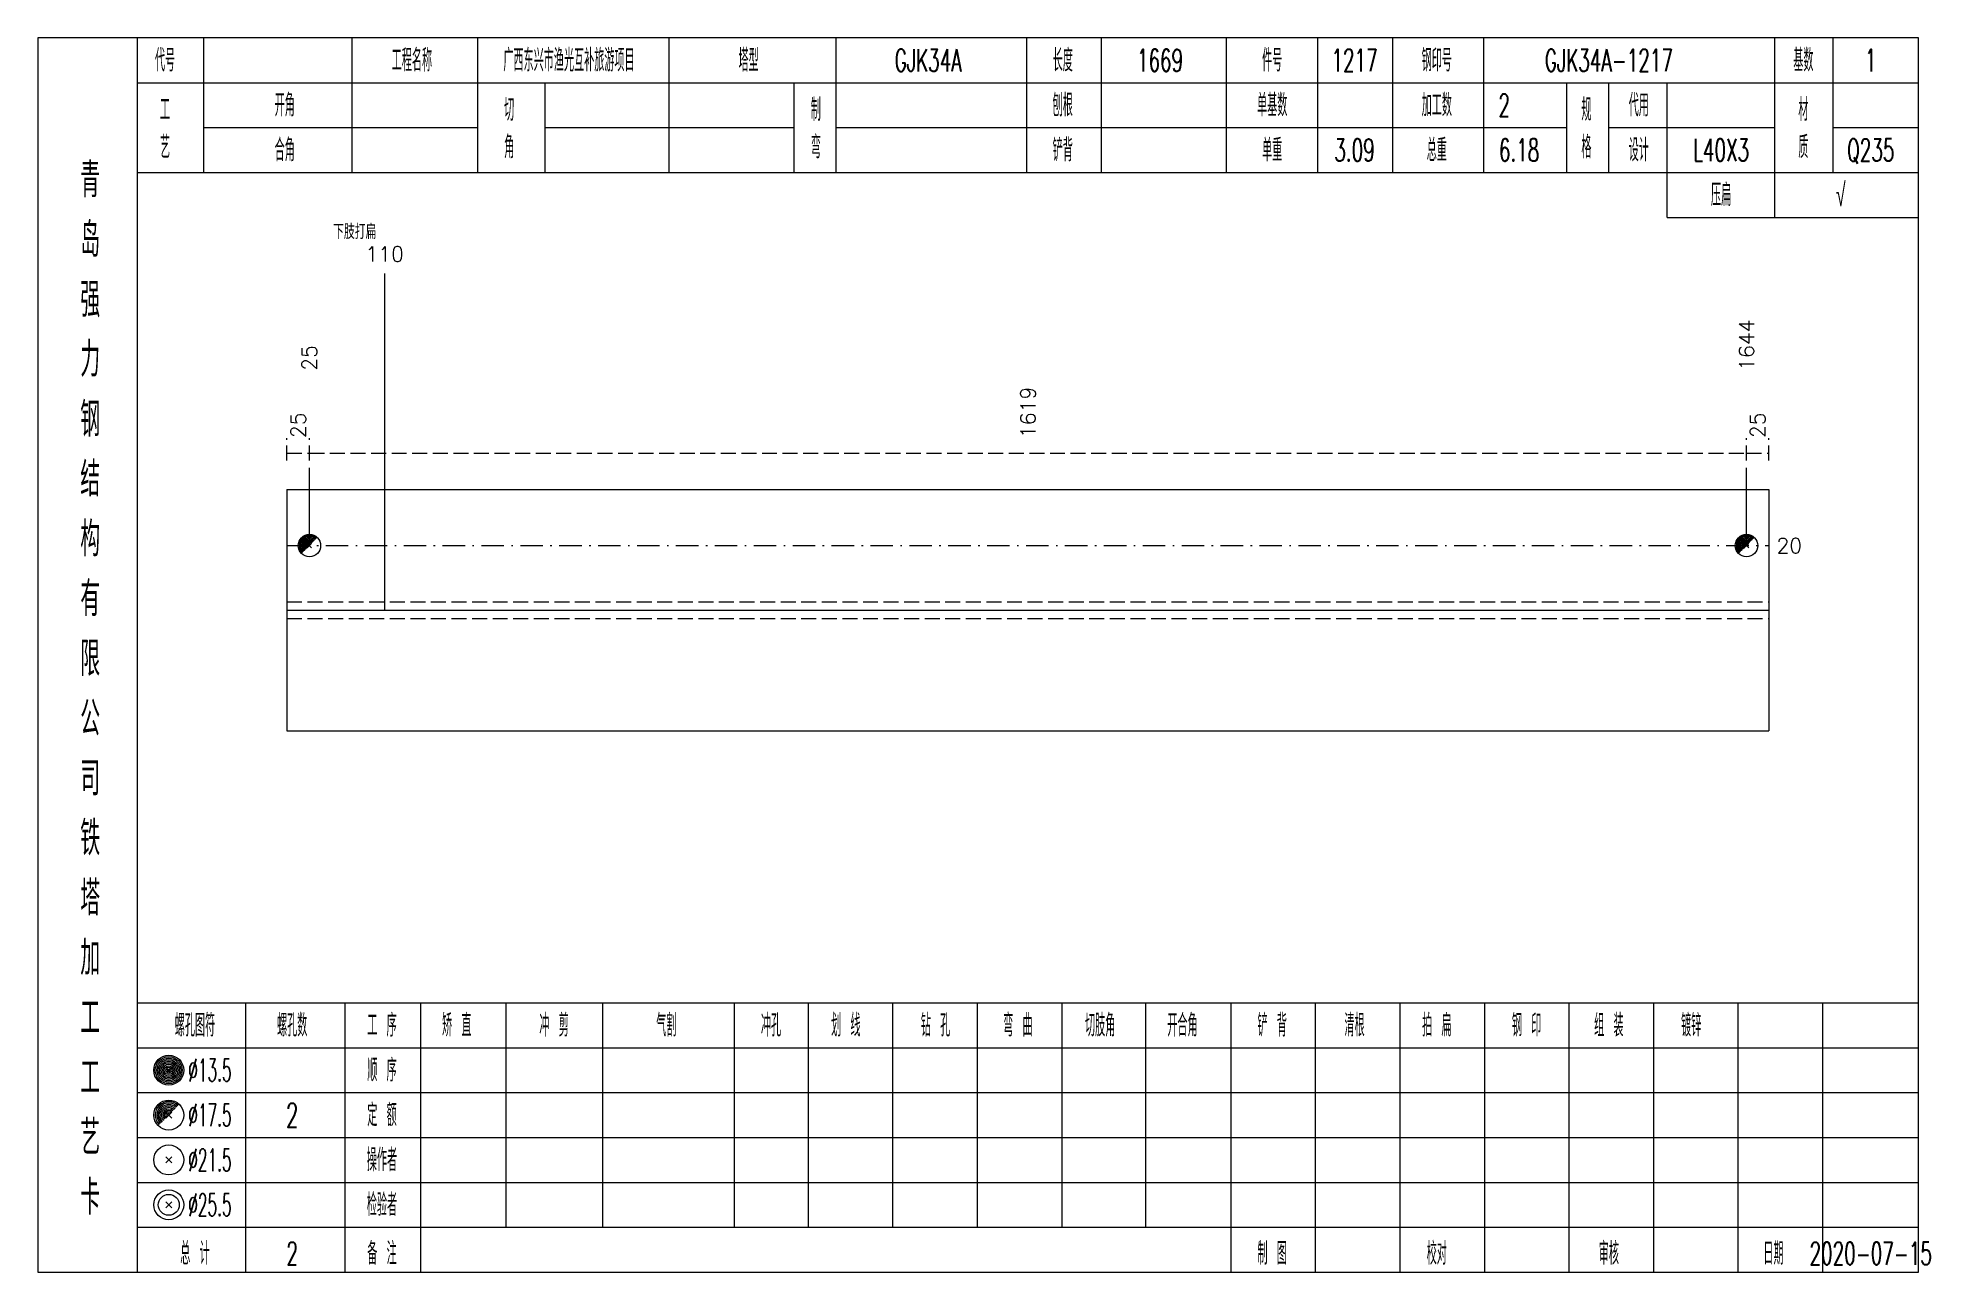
# Model space of a CAD drawing. Extents: x 0 to 2606, y -377 to 6479.
# Drawn here: x 2352.6 to 2605.5, y 1225 to 1390 of the extents above; entities that cross this region are included whole.
import ezdxf
from ezdxf.enums import TextEntityAlignment as Align

# ---------------------------------------------------------------- set-up
doc = ezdxf.new("R2010")
doc.units = 0
doc.header["$MEASUREMENT"] = 0
doc.linetypes.add('一点画线', pattern=[5.2, 3, -1, 0.2, -1])
doc.linetypes.add('虚线', pattern=[2.75, 2, -0.75])
doc.layers.get('0').update_dxf_attribs({"linetype": 'CONTINUOUS', "lineweight": 25})
for name, color, linetype, lineweight in [('1', 7, 'CONTINUOUS', 25), ('2', 7, 'CONTINUOUS', 25), ('4', 7, 'CONTINUOUS', 25)]:
    doc.layers.add(name, color=color, linetype=linetype, lineweight=lineweight)
doc.styles.get("Standard").update_dxf_attribs({"font": 'simplex.shx', "width": 0.7, "height": 3, "bigfont": 'gbhzfs.shx'})

msp = doc.modelspace()

# ---------------------------------------------------------------- texts
at = {"color": 7, "linetype": 'Continuous', "lineweight": 13}
for s, p in [('1644', (2581, 1345.5)), ('25', (2388.9, 1345.5))]:
    msp.add_text(s, height=2, rotation=90, dxfattribs=at).set_placement(p, align=Align.MIDDLE_LEFT)
at = {"color": 8, "linetype": 'Continuous', "lineweight": 9}
for s, p in [('1619', (2484.95, 1336.5)), ('25', (2387.4, 1336.5)), ('25', (2582.5, 1336.5))]:
    msp.add_text(s, height=2, rotation=90, dxfattribs=at).set_placement(p, align=Align.MIDDLE_LEFT)
at = {"color": 7, "linetype": 'Continuous', "lineweight": 13}
msp.add_text('20', height=2, dxfattribs=at).set_placement((2585, 1322.12), align=Align.MIDDLE_LEFT)
at = {"layer": '2', "color": 7, "linetype": 'Continuous', "lineweight": 13}
for s, p in [('下肢打扁', (2394.96, 1362.5)), ('110', (2398.96, 1359.5))]:
    msp.add_text(s, height=2, dxfattribs=at).set_placement(p, align=Align.BOTTOM_CENTER)
at = {"layer": '4', "color": 1, "linetype": 'Continuous', "lineweight": 13}
for s, height, width, p in [('代号', 3, 0.6, (2369.6, 1387)), ('工程名称', 3, 0.6, (2402.6, 1387)), ('广西东兴市渔光互补旅游项目', 3, 0.6, (2423.6, 1387)), ('塔型', 3, 0.6, (2447.6, 1387)), ('长度', 3, 0.6, (2489.6, 1387)), ('件号', 3, 0.6, (2517.6, 1387)), ('钢印号', 3, 0.6, (2539.6, 1387)), ('基数', 3, 0.6, (2588.6, 1387)), ('GJK34A', 3, 0.6, (2471.6, 1387)), ('1669', 3, 0.6, (2502.6, 1387)), ('1217', 3, 0.6, (2528.6, 1387)), ('GJK34A-1217', 3, 0.6, (2562.6, 1387)), ('1', 3, 0.6, (2597.6, 1387)), ('工', 3, 0.6, (2369.6, 1380.4)), ('开角', 3, 0.6, (2385.6, 1381)), ('切', 3, 0.6, (2415.6, 1380.4)), ('制', 3, 0.6, (2456.6, 1380.4)), ('刨根', 3, 0.6, (2489.6, 1381)), ('单基数', 3, 0.6, (2517.6, 1381)), ('加工数', 3, 0.6, (2539.6, 1381)), ('2', 3, 0.6, (2548.6, 1381)), ('规', 3, 0.6, (2559.6, 1380.4)), ('代用', 3, 0.6, (2566.6, 1381)), ('材', 3, 0.6, (2588.6, 1380.4)), ('艺', 3, 0.6, (2369.6, 1375.4)), ('合角', 3, 0.6, (2385.6, 1375)), ('角', 3, 0.6, (2415.6, 1375.4)), ('弯', 3, 0.6, (2456.6, 1375.4)), ('铲背', 3, 0.6, (2489.6, 1375)), ('单重', 3, 0.6, (2517.6, 1375)), ('3.09', 3, 0.6, (2528.6, 1375)), ('总重', 3, 0.6, (2539.6, 1375)), ('6.18', 3, 0.6, (2550.6, 1375)), ('格', 3, 0.6, (2559.6, 1375.4)), ('设计', 3, 0.6, (2566.6, 1375)), ('L40X3', 3, 0.6, (2577.6, 1375)), ('质', 3, 0.6, (2588.6, 1375.4)), ('Q235', 3, 0.6, (2597.6, 1375)), ('青', 4.6, 0.8, (2359.6, 1371)), ('压扁', 3, 0.6, (2577.6, 1369)), ('√', 3, 0.6, (2593.6, 1369)), ('岛', 4.6, 0.8, (2359.6, 1363)), ('强', 4.6, 0.8, (2359.6, 1355)), ('力', 4.6, 0.8, (2359.6, 1347)), ('钢', 4.6, 0.8, (2359.6, 1339)), ('结', 4.6, 0.8, (2359.6, 1331)), ('构', 4.6, 0.8, (2359.6, 1323)), ('有', 4.6, 0.8, (2359.6, 1315)), ('限', 4.6, 0.8, (2359.6, 1307)), ('公', 4.6, 0.8, (2359.6, 1299)), ('司', 4.6, 0.8, (2359.6, 1291)), ('铁', 4.6, 0.8, (2359.6, 1283)), ('塔', 4.6, 0.8, (2359.6, 1275)), ('加', 4.6, 0.8, (2359.6, 1267)), ('工', 4.6, 0.8, (2359.6, 1259)), ('螺孔图符', 3, 0.6, (2373.6, 1258)), ('螺孔数', 3, 0.6, (2386.6, 1258)), ('工 序', 3, 0.6, (2398.6, 1258)), ('矫 直', 3, 0.6, (2408.6, 1258)), ('冲 剪', 3, 0.6, (2421.6, 1258)), ('气割', 3, 0.6, (2436.6, 1258)), ('冲孔', 3, 0.6, (2450.6, 1258)), ('划 线', 3, 0.6, (2460.6, 1258)), ('钻 孔', 3, 0.6, (2472.6, 1258)), ('弯 曲', 3, 0.6, (2483.6, 1258)), ('切肢角', 3, 0.6, (2494.6, 1258)), ('开合角', 3, 0.6, (2505.6, 1258)), ('铲 背', 3, 0.6, (2517.6, 1258)), ('清根', 3, 0.6, (2528.6, 1258)), ('拍 扁', 3, 0.6, (2539.6, 1258)), ('钢 印', 3, 0.6, (2551.6, 1258)), ('组 装', 3, 0.6, (2562.6, 1258)), ('镀锌', 3, 0.6, (2573.6, 1258)), ('工', 4.6, 0.8, (2359.6, 1251)), ('%%C13.5', 3, 0.5, (2375.6, 1252)), ('顺 序', 3, 0.6, (2398.6, 1252)), ('%%C17.5', 3, 0.5, (2375.6, 1246)), ('2', 3.2, 0.6, (2386.6, 1246)), ('定 额', 3, 0.6, (2398.6, 1246)), ('艺', 4.6, 0.8, (2359.6, 1243)), ('%%C21.5', 3, 0.5, (2375.6, 1240)), ('操作者', 3, 0.6, (2398.6, 1240)), ('卡', 4.6, 0.8, (2359.6, 1235)), ('%%C25.5', 3, 0.5, (2375.6, 1234)), ('检验者', 3, 0.6, (2398.6, 1234)), ('备 注', 3, 0.6, (2398.6, 1227.5)), ('校对', 3, 0.6, (2539.6, 1227.5)), ('审核', 3, 0.6, (2562.6, 1227.5)), ('总 计', 3, 0.6, (2373.6, 1227.5)), ('2', 3, 0.6, (2386.6, 1227.5)), ('制 图', 3, 0.6, (2517.6, 1227.5)), ('日期', 3, 0.6, (2584.6, 1227.5)), ('2020-07-15', 3, 0.6, (2597.6, 1227.5))]:
    msp.add_text(s, height=height, dxfattribs=dict(at, width=width)).set_placement(p, align=Align.MIDDLE_CENTER)

# ---------------------------------------------------------------- linework, layer by layer
at = {"color": 8, "linetype": '虚线', "lineweight": 9}
for p, q in [((2385.9, 1333.5), (2385.9, 1336.5)), ((2388.9, 1333.5), (2388.9, 1336.5)), ((2388.9, 1333.5), (2388.9, 1336.5)), ((2581, 1333.5), (2581, 1336.5)), ((2581, 1333.5), (2581, 1336.5)), ((2584, 1333.5), (2584, 1336.5)), ((2385.9, 1334.5), (2388.9, 1334.5)), ((2388.9, 1334.5), (2581, 1334.5)), ((2581, 1334.5), (2584, 1334.5))]:
    msp.add_line(p, q, dxfattribs=at)
at = {"color": 7, "linetype": 'Continuous', "lineweight": 13}
for p, q in [((2388.9, 1322.12), (2388.9, 1332.5)), ((2581, 1322.12), (2581, 1332.5))]:
    msp.add_line(p, q, dxfattribs=at)
at = {"color": 7, "linetype": 'Continuous', "lineweight": 18}
for p, q in [((2385.9, 1329.62), (2385.9, 1297.38)), ((2385.9, 1329.62), (2584, 1329.62)), ((2584, 1329.62), (2584, 1297.38)), ((2385.9, 1313.5), (2584, 1313.5))]:
    msp.add_line(p, q, dxfattribs=at)
at = {"color": 3, "linetype": '一点画线', "lineweight": 13}
msp.add_line((2385.9, 1322.12), (2584, 1322.12), dxfattribs=at)
at = {"color": 7, "linetype": 'Continuous', "lineweight": 0}
for p, q in [((2388.6, 1321.83), (2389.2, 1322.42)), ((2388.6, 1322.42), (2389.2, 1321.83)), ((2580.7, 1321.83), (2581.3, 1322.42)), ((2580.7, 1322.42), (2581.3, 1321.83))]:
    msp.add_line(p, q, dxfattribs=at)
at = {"color": 1, "linetype": '虚线', "lineweight": 18}
for p, q in [((2385.9, 1314.62), (2584, 1314.62)), ((2385.9, 1312.38), (2584, 1312.38))]:
    msp.add_line(p, q, dxfattribs=at)
at = {"color": 7, "linetype": 'Continuous', "lineweight": 13}
for centre in [(2388.9, 1322.12), (2581, 1322.12)]:
    msp.add_circle(centre, 1.5, dxfattribs=at)
for centre, radius in [((2388.9, 1322.12), 1.35), ((2388.9, 1322.12), 1.2), ((2388.9, 1322.12), 1.05), ((2388.9, 1322.12), 0.9), ((2581, 1322.12), 1.35), ((2581, 1322.12), 1.2), ((2581, 1322.12), 1.05), ((2581, 1322.12), 0.9), ((2388.9, 1322.12), 0.75), ((2388.9, 1322.12), 0.6), ((2388.9, 1322.12), 0.45), ((2388.9, 1322.12), 0.3), ((2388.9, 1322.12), 0.15), ((2581, 1322.12), 0.75), ((2581, 1322.12), 0.6), ((2581, 1322.12), 0.45), ((2581, 1322.12), 0.3), ((2581, 1322.12), 0.15)]:
    msp.add_arc(centre, radius, 45, 225, dxfattribs=at)
at = {"layer": '1', "color": 7, "linetype": 'Continuous', "lineweight": 18}
msp.add_line((2385.9, 1297.38), (2584, 1297.38), dxfattribs=at)
at = {"layer": '2', "color": 7, "linetype": 'Continuous', "lineweight": 13}
msp.add_line((2398.96, 1313.5), (2398.96, 1358.5), dxfattribs=at)
at = {"layer": '4', "color": 1, "linetype": 'Continuous', "lineweight": 18}
for p, q in [((2365.9, 1225), (2365.9, 1390)), ((2374.8, 1372), (2374.8, 1390)), ((2394.6, 1372), (2394.6, 1390)), ((2411.4, 1372), (2411.4, 1390)), ((2437, 1372), (2437, 1390)), ((2459.3, 1372), (2459.3, 1390)), ((2484.8, 1372), (2484.8, 1390)), ((2494.8, 1372), (2494.8, 1390)), ((2511.5, 1372), (2511.5, 1390)), ((2523.7, 1372), (2523.7, 1390)), ((2533.7, 1372), (2533.7, 1390)), ((2545.9, 1372), (2545.9, 1390)), ((2584.8, 1366), (2584.8, 1390)), ((2592.6, 1372), (2592.6, 1390)), ((2365.9, 1384), (2604, 1384)), ((2420.4, 1372), (2420.4, 1384)), ((2453.7, 1372), (2453.7, 1384)), ((2557, 1372), (2557, 1384)), ((2562.6, 1372), (2562.6, 1384)), ((2570.4, 1366), (2570.4, 1384)), ((2374.8, 1378), (2411.4, 1378)), ((2420.4, 1378), (2453.7, 1378)), ((2459.3, 1378), (2557, 1378)), ((2562.6, 1378), (2584.8, 1378)), ((2592.6, 1378), (2604, 1378)), ((2365.9, 1372), (2604, 1372)), ((2570.4, 1366), (2604, 1366)), ((2365.9, 1261), (2604, 1261)), ((2380.4, 1225), (2380.4, 1261)), ((2393.7, 1225), (2393.7, 1261)), ((2403.8, 1225), (2403.8, 1261)), ((2415.2, 1231), (2415.2, 1261)), ((2428.1, 1231), (2428.1, 1261)), ((2445.7, 1231), (2445.7, 1261)), ((2455.6, 1231), (2455.6, 1261)), ((2466.9, 1231), (2466.9, 1261)), ((2478.2, 1231), (2478.2, 1261)), ((2489.5, 1231), (2489.5, 1261)), ((2500.7, 1231), (2500.7, 1261)), ((2512.1, 1231), (2512.1, 1261)), ((2523.4, 1231), (2523.4, 1261)), ((2534.7, 1231), (2534.7, 1261)), ((2546, 1231), (2546, 1261)), ((2557.3, 1231), (2557.3, 1261)), ((2568.6, 1231), (2568.6, 1261)), ((2579.9, 1231), (2579.9, 1261)), ((2591.2, 1231), (2591.2, 1261)), ((2365.9, 1255), (2604, 1255)), ((2365.9, 1249), (2604, 1249)), ((2365.9, 1243), (2604, 1243)), ((2365.9, 1237), (2604, 1237)), ((2365.9, 1231), (2604, 1231)), ((2512.1, 1225), (2512.1, 1231)), ((2523.4, 1225), (2523.4, 1231)), ((2534.7, 1225), (2534.7, 1231)), ((2546, 1225), (2546, 1231)), ((2557.3, 1225), (2557.3, 1231)), ((2568.6, 1225), (2568.6, 1231)), ((2579.9, 1225), (2579.9, 1231)), ((2591.2, 1225), (2591.2, 1231))]:
    msp.add_line(p, q, dxfattribs=at)
at = {"layer": '4', "color": 7, "linetype": 'Continuous', "lineweight": 13}
for p, q in [((2369.9, 1251.8), (2370.3, 1252.2)), ((2370.3, 1251.8), (2369.9, 1252.2)), ((2369.7, 1239.6), (2370.5, 1240.4)), ((2370.5, 1239.6), (2369.7, 1240.4)), ((2369.7, 1233.6), (2370.5, 1234.4)), ((2370.5, 1233.6), (2369.7, 1234.4))]:
    msp.add_line(p, q, dxfattribs=at)
at = {"layer": '4', "color": 7, "linetype": 'Continuous', "lineweight": 0}
for p, q in [((2369.7, 1245.6), (2370.5, 1246.4)), ((2369.7, 1246.4), (2370.5, 1245.6))]:
    msp.add_line(p, q, dxfattribs=at)
at = {"layer": '4', "color": 1, "linetype": 'Continuous', "lineweight": 18}
msp.add_lwpolyline([(2352.6, 1390), (2352.6, 1225), (2604, 1225), (2604, 1390)], close=True, dxfattribs=at)
at = {"layer": '4', "color": 7, "linetype": 'Continuous', "lineweight": 13}
for centre, radius in [((2370.1, 1252), 2), ((2370.1, 1252), 1.8), ((2370.1, 1252), 1.6), ((2370.1, 1252), 1.4), ((2370.1, 1252), 1.2), ((2370.1, 1252), 1), ((2370.1, 1252), 0.8), ((2370.1, 1252), 0.6), ((2370.1, 1252), 0.4), ((2370.1, 1252), 0.2), ((2370.1, 1246), 2), ((2370.1, 1240), 2), ((2370.1, 1234), 2), ((2370.1, 1234), 1.4)]:
    msp.add_circle(centre, radius, dxfattribs=at)
for radius in [1.8, 1.6, 1.4, 1.2, 1, 0.8, 0.6, 0.4, 0.2]:
    msp.add_arc((2370.1, 1246), radius, 45, 225, dxfattribs=at)

msp.set_redraw_order([(e.dxf.handle, doc.entitydb.next_handle()) for e in msp.query("TEXT MTEXT ATTDEF DIMENSION ARC_DIMENSION")])  # texts and dimensions are drawn at this point

doc.saveas('drawing.dxf')
